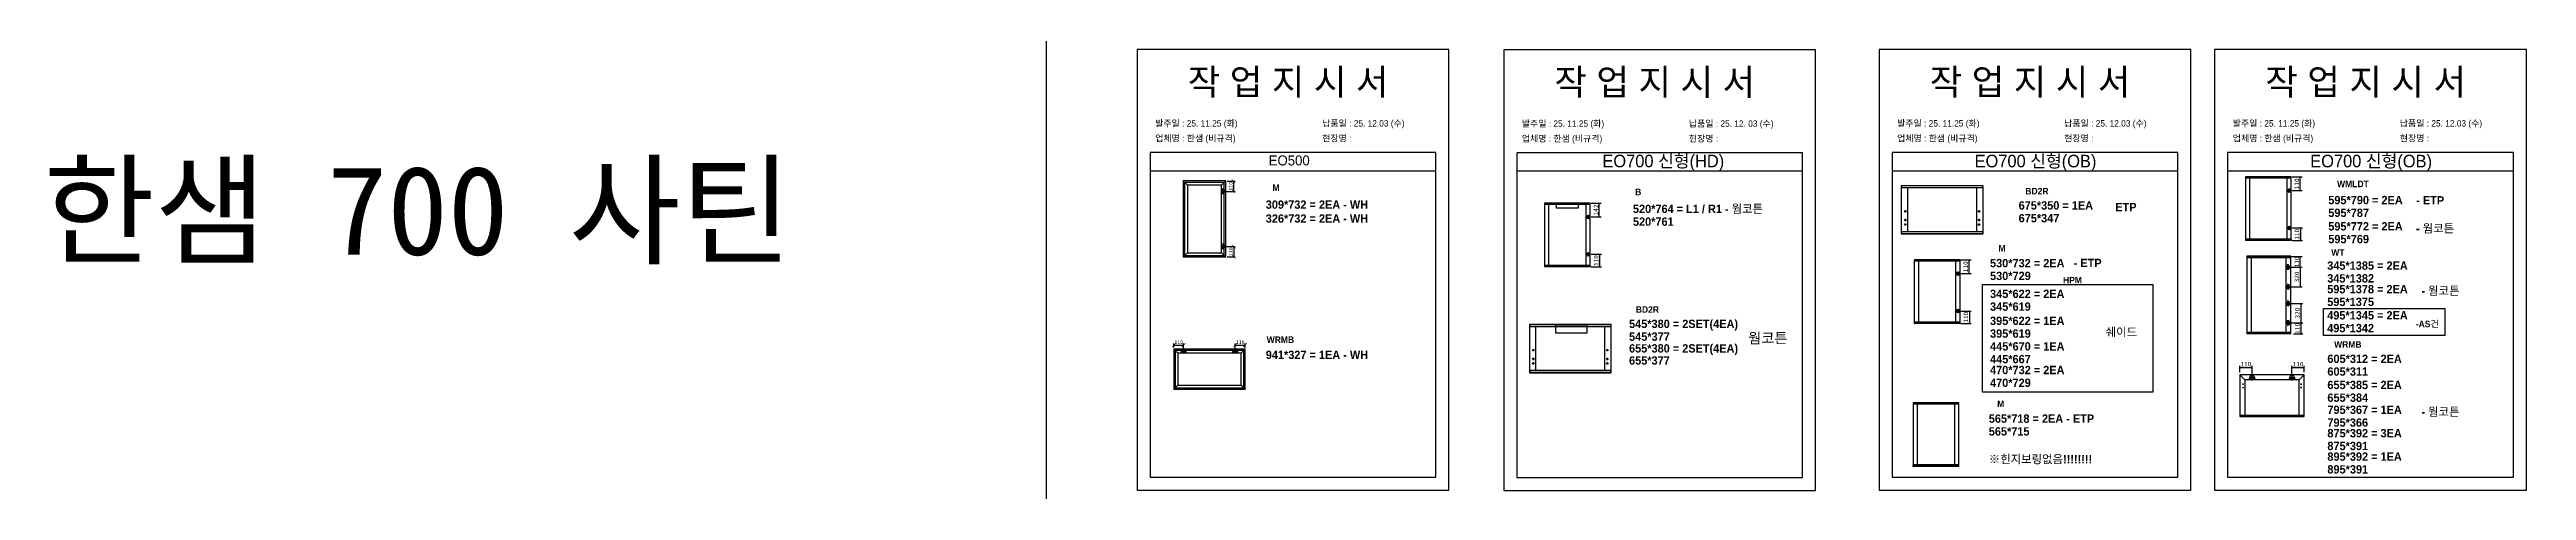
# Model space of a CAD drawing. Header units: millimetres. Extents: x -44117 to 256353, y -2095463 to 65325.
# Drawn here: x 104930 to 118276, y -501667 to -499290 of the extents above; entities that cross this region are included whole.
import ezdxf

# ---------------------------------------------------------------- set-up
doc = ezdxf.new("R2010")
doc.units = ezdxf.units.MM
doc.header["$LTSCALE"] = 10
doc.layers.add('Layer1', color=7, linetype='Continuous', lineweight=70)
doc.styles.add('MtX_Gulim', font='')
doc.styles.get('MtX_Gulim').set_extended_font_data('Gulim', bold=True)
doc.dimstyles.new('ISO-25', dxfattribs={"dimtxt": 2.5, "dimasz": 2.5, "dimexe": 1, "dimexo": 1, "dimtad": 1, "dimtxsty": 'Standard', "dimblk": 'ARCHTICK', "dimcen": 2.5, "dimadec": 0, "dimazin": 0, "dimtfac": 1, "dimtmove": 0, "dimatfit": 3, "dimfxl": 0, "dimarcsym": 0})

msp = doc.modelspace()

# ---------------------------------------------------------------- texts
at = {"linetype": 'Continuous', "style": 'MtX_Gulim'}
for s, height, p in [('M', 35.04934, (111519.13654, -500052.08976)), ('B', 35.04934, (113473.12787, -500075.41517)), ('BD2R', 35.049344, (115575.52494, -500070.81316)), ('WMLDT', 35.049344, (117255.18603, -500032.0808)), ('M', 35.04934, (115430.73637, -500378.91156)), ('WT', 35.049344, (117223.94776, -500402.10086)), ('HPM', 35.049344, (115778.38058, -500550.65616)), ('BD2R', 35.049344, (113476.49324, -500709.33535)), ('WRMB', 35.049344, (111487.69395, -500871.86418)), ('웜코튼', 56.299423, (114081.99428, -500873.87463)), ('WRMB', 35.049344, (117239.20044, -500897.59839)), ('-AS건', 35.049344, (117679.16881, -500787.03042)), ('M', 35.04934, (115423.90787, -501217.24844))]:
    msp.add_text(s, height=height, dxfattribs=at).set_placement(p)
at = {"attachment_point": 1}
for s, width, gutter_width, heights, insert, char_height in [('{\\fGulim|b0|i0|c129|p50;작 업 지 시 서}', 3307.3198183, 12.5, [-155.84554], (111062.19771, -499394.08389), 140), ('{\\fGulim|b0|i0|c129|p50;작 업 지 시 서}', 3307.3198183, 12.5, [-155.84554], (113037.74343, -499395.37979), 140), ('{\\fGulim|b0|i0|c129|p50;작 업 지 시 서}', 3307.3198183, 12.5, [-155.84554], (115059.92273, -499394.06277), 140), ('{\\fGulim|b0|i0|c129|p50;작 업 지 시 서}', 3307.3198183, 12.5, [-155.84554], (116868.30771, -499394.06277), 140), ('\\pt11;{\\fGulim|b0|i0|c129|p50;발주일 : 25. 11.25 (화)}', 3307.3198183, 12.5, [34.50412], (110886.98835, -499670.80432), 34.3), ('{\\fGulim|b0|i0|c129|p50;납품일 : 25. 12.03 (수)}', 3307.3198183, 12.5, [35.09023], (111786.96634, -499670.80432), 34.3), ('\\pt11;{\\fGulim|b0|i0|c129|p50;발주일 : 25. 11.25 (화)}', 3307.3198183, 12.5, [34.50412], (112862.53408, -499672.10021), 34.3), ('{\\fGulim|b0|i0|c129|p50;납품일 : 25. 12. 03 (수)}', 3307.3198183, 12.5, [35.09023], (113762.51206, -499672.10021), 34.3), ('\\pt11;{\\fGulim|b0|i0|c129|p50;발주일 : 25. 11.25 (화)}', 3307.3198183, 12.5, [34.50412], (114884.71337, -499670.78319), 34.3), ('{\\fGulim|b0|i0|c129|p50;납품일 : 25. 12.03 (수)}', 3307.3198183, 12.5, [35.09023], (115784.69136, -499670.78319), 34.3), ('\\pt11;{\\fGulim|b0|i0|c129|p50;발주일 : 25. 11.25 (화)}', 3307.3198183, 12.5, [34.50412], (116693.09835, -499670.78319), 34.3), ('{\\fGulim|b0|i0|c129|p50;납품일 : 25. 12.03 (수)}', 3307.3198183, 12.5, [35.09023], (117593.07633, -499670.78319), 34.3), ('{\\fGulim|b0|i0|c129|p50;업체명 : 한샘 (비규격)}', 3307.3198183, 12.5, [36.11279], (110886.98835, -499751.46049), 34.3), ('{\\fGulim|b0|i0|c129|p50;현장명 : }', 3307.3198183, 12.5, [-38.2735], (111786.96634, -499751.46049), 34.3), ('{\\fGulim|b0|i0|c129|p50;업체명 : 한샘 (비규격)}', 3307.3198183, 12.5, [36.11279], (112862.53408, -499752.75639), 34.3), ('{\\fGulim|b0|i0|c129|p50;현장명 : }', 3307.3198183, 12.5, [-38.2735], (113762.51206, -499752.75639), 34.3), ('{\\fGulim|b0|i0|c129|p50;업체명 : 한샘 (비규격)}', 3307.3198183, 12.5, [36.11279], (114884.71337, -499751.43937), 34.3), ('{\\fGulim|b0|i0|c129|p50;현장명 : }', 3307.3198183, 12.5, [-38.2735], (115784.69136, -499751.43937), 34.3), ('{\\fGulim|b0|i0|c129|p50;업체명 : 한샘 (비규격)}', 3307.3198183, 12.5, [36.11279], (116693.09835, -499751.43937), 34.3), ('{\\fGulim|b0|i0|c129|p50;현장명 : }', 3307.3198183, 12.5, [-38.2735], (117593.07633, -499751.43937), 34.3), ('{\\f굴림|b0|i0|c129|p50;한샘} 700 {\\f굴림|b0|i0|c129|p50;사틴}', 5072.1082947, 2395.6482, [-533.35869], (104895.62473, -499917.36484), 479.1296392), ('{\\fGulim|b0|i0|c129|p50;EO500}', 5224.9748335, 19.74777, [57.05176], (111498.83314, -499860.7974), 54.1878762), ('{\\fGulim|b0|i0|c129|p50;EO700 신형(HD)}', 1597.0710432, 6.03612, [-85.06834], (113296.64775, -499857.1769), 67.6045736), ('{\\fGulim|b0|i0|c129|p50;EO700 신형(OB)}', 1597.0710432, 6.03612, [-85.06834], (115301.99363, -499857.49821), 67.6045736), ('{\\fGulim|b0|i0|c129|p50;EO700 신형(OB)}', 1597.0710432, 6.03612, [-85.06834], (117110.37861, -499857.49821), 67.6045736), ('{\\f굴림|b1|i0|c129|p50;309*732 = 2EA - WH\\P326*732 = 2EA - WH}', 13607.1496112, 175, [602.07594], (111482.85087, -500103.43696), 45), ('{\\f굴림|b1|i0|c129|p50;520*764 = L1 / R1 - 웜코튼}', 13607.1496112, 175, [-54.34524], (113461.12544, -500126.50918), 45), ('{\\f굴림|b1|i0|c129|p50;\\C1;520*761}', 13607.1496112, 175, [-46.25], (113461.12544, -500195.31904), 45), ('{\\f굴림|b1|i0|c129|p50;675*350 = 1EA }', 13607.1496112, 175, [-46.36905], (115539.23926, -500107.9465), 45), ('{\\f굴림|b1|i0|c129|p50;\\C1;675*347}', 13607.1496112, 175, [-46.25], (115539.23926, -500176.75636), 45), ('{\\f굴림|b1|i0|c129|p50;ETP}', 13607.1496112, 175, [-46.07143], (116060.14013, -500116.86449), 45), ('{\\f굴림|b1|i0|c129|p50;595*790 = 2EA}', 13607.1496112, 175, [-46.30952], (117207.71315, -500078.92041), 45), ('{\\f굴림|b1|i0|c129|p50;\\C1;595*787}', 13607.1496112, 175, [-46.19048], (117207.71315, -500147.73027), 45), ('{\\f굴림|b1|i0|c129|p50;- ETP}', 13607.1496112, 175, [-46.07143], (117681.48828, -500080.4017), 45), ('{\\f굴림|b1|i0|c129|p50;595*772 = 2EA}', 13607.1496112, 175, [-46.30952], (117207.71315, -500220.55457), 45), ('{\\f굴림|b1|i0|c129|p50;\\C1;595*769}', 13607.1496112, 175, [-46.19048], (117207.71315, -500289.36443), 45), ('{\\f굴림|b1|i0|c129|p50;- 웜코튼}', 13607.1496112, 175, [-48.57143], (117680.38176, -500231.99452), 45), ('{\\f굴림|b1|i0|c129|p50;530*732 = 2EA }', 13607.1496112, 175, [-46.30952], (115385.31255, -500418.95743), 45), ('{\\f굴림|b1|i0|c129|p50;- ETP}', 13607.1496112, 175, [-46.07143], (115835.85752, -500418.26868), 45), ('{\\f굴림|b1|i0|c129|p50;345*1385 = 2EA}', 13607.1496112, 175, [-46.36905], (117202.05345, -500432.23957), 45), ('{\\f굴림|b1|i0|c129|p50;345*622 = 2EA}', 13607.1496112, 175, [-46.36905], (115385.31255, -500584.46235), 45), ('{\\f굴림|b1|i0|c129|p50;\\C1;530*729}', 13607.1496112, 175, [-46.19048], (115385.31255, -500487.76729), 45), ('{\\f굴림|b1|i0|c129|p50;\\C1;345*1382}', 13607.1496112, 175, [-46.25], (117202.05345, -500501.04943), 45), ('{\\f굴림|b1|i0|c129|p50;595*1378 = 2EA}', 13607.1496112, 175, [-46.36905], (117202.05345, -500559.1294), 45), ('{\\f굴림|b1|i0|c129|p50;- 웜코튼}', 13607.1496112, 175, [-48.57143], (117709.5938, -500568.23734), 45), ('{\\f굴림|b1|i0|c129|p50;\\C1;345*619}', 13607.1496112, 175, [46.25], (115385.31255, -500653.27221), 45), ('{\\f굴림|b1|i0|c129|p50;395*622 = 1EA}', 13607.1496112, 175, [-46.36905], (115385.31255, -500729.9158), 45), ('{\\f굴림|b1|i0|c129|p50;495*1345 = 2EA}', 13607.1496112, 175, [-46.36905], (117202.05345, -500700.32095), 45), ('{\\f굴림|b1|i0|c129|p50;\\C1;595*1375}', 13607.1496112, 175, [-46.25], (117202.05345, -500627.93925), 45), ('{\\f굴림|b1|i0|c129|p50;545*380 = 2SET(4EA) }', 13607.1496112, 175, [-56.36905], (113440.20757, -500746.46868), 45), ('{\\f굴림|b1|i0|c129|p50;\\C1;545*377}', 13607.1496112, 175, [-46.25], (113440.20757, -500815.27854), 45), ('{\\f굴림|b1|i0|c129|p50;445*670 = 1EA}', 13607.1496112, 175, [-46.36905], (115385.31255, -500867.70476), 45), ('{\\f굴림|b1|i0|c129|p50;\\C1;395*619}', 13607.1496112, 175, [40.81967], (115385.31255, -500798.72566), 45), ('{\\f굴림|b1|i0|c129|p50;쉐이드}', 13607.1496112, 175, [-50], (116008.20472, -500790.56466), 45), ('{\\f굴림|b1|i0|c129|p50;\\C1;495*1342}', 13607.1496112, 175, [-46.25], (117202.05345, -500769.13081), 45), ('{\\f굴림|b1|i0|c129|p50;941*327 = 1EA - WH}', 13607.1496112, 175, [-46.42857], (111482.85087, -500913.2844), 45), ('{\\f굴림|b1|i0|c129|p50;655*380 = 2SET(4EA) }', 13607.1496112, 175, [-56.36905], (113440.20757, -500878.55266), 45), ('{\\f굴림|b1|i0|c129|p50;\\C1;655*377}', 13607.1496112, 175, [-46.19048], (113440.20757, -500943.76096), 45), ('{\\f굴림|b1|i0|c129|p50;\\C1;445*667}', 13607.1496112, 175, [-46.25], (115385.31255, -500936.51462), 45), ('{\\f굴림|b1|i0|c129|p50;470*732 = 2EA}', 13607.1496112, 175, [-46.36905], (115385.31255, -500995.1755), 45), ('{\\f굴림|b1|i0|c129|p50;605*312 = 2EA}', 13607.1496112, 175, [-46.36905], (117202.91476, -500934.73172), 45), ('{\\f굴림|b1|i0|c129|p50;\\C1;605*311}', 13607.1496112, 175, [-46.25], (117202.91476, -501003.54158), 45), ('{\\f굴림|b1|i0|c129|p50;\\C1;470*729}', 13607.1496112, 175, [19.69359], (115385.31255, -501063.98536), 45), ('{\\f굴림|b1|i0|c129|p50;655*385 = 2EA}', 13607.1496112, 175, [-46.30952], (117202.91476, -501075.59915), 45), ('{\\f굴림|b1|i0|c129|p50;565*718 = 2EA - ETP}', 13607.1496112, 175, [-46.36905], (115378.48405, -501257.29432), 45), ('{\\f굴림|b1|i0|c129|p50;\\C1;655*384}', 13607.1496112, 175, [-46.19048], (117202.91476, -501144.40901), 45), ('{\\f굴림|b1|i0|c129|p50;795*367 = 1EA}', 13607.1496112, 175, [-46.36905], (117202.91476, -501209.48769), 45), ('{\\f굴림|b1|i0|c129|p50;- 웜코튼}', 13607.1496112, 175, [-48.57143], (117709.5938, -501220.6397), 45), ('{\\f굴림|b1|i0|c129|p50;\\C1;565*715\\P\\P※힌지보링없음!!!!!!!!}', 13607.1496112, 175, [-200.2381], (115378.48405, -501326.10418), 45), ('{\\f굴림|b1|i0|c129|p50;875*392 = 3EA}', 13607.1496112, 175, [-46.30952], (117202.91476, -501335.76893), 45), ('{\\f굴림|b1|i0|c129|p50;\\C1;875*391}', 13607.1496112, 175, [-46.25], (117202.91476, -501404.57879), 45), ('{\\f굴림|b1|i0|c129|p50;\\C1;795*366}', 13607.1496112, 175, [-46.19048], (117202.91476, -501278.29755), 45), ('{\\f굴림|b1|i0|c129|p50;895*392 = 1EA}', 13607.1496112, 175, [-46.36905], (117202.91476, -501461.92509), 45), ('{\\f굴림|b1|i0|c129|p50;\\C1;895*391}', 13607.1496112, 175, [-46.25], (117202.91476, -501530.73495), 45)]:
    msp.add_mtext_dynamic_manual_height_columns(s, width=width, gutter_width=gutter_width, heights=heights, dxfattribs=dict(at, insert=insert, char_height=char_height))

# ---------------------------------------------------------------- blocks, each defined once
blk = doc.blocks.new('_ArchTick')
at = {"color": 0, "linetype": 'ByBlock', "const_width": 0.15}
blk.add_lwpolyline([(-0.5, -0.5), (0.5, 0.5)], dxfattribs=at)
blk = doc.blocks.new('*D4058')
at = {"color": 0, "lineweight": -2}
for p, q in [((110988, -500897), (110988, -500875)), ((110988, -500883), (111040, -500883)), ((111040, -500907), (111040, -500875))]:
    blk.add_line(p, q, dxfattribs=at)
at = {"layer": 'Defpoints', "color": 0}
for p in [(110988, -500905), (111040, -500883), (111040, -500915)]:
    blk.add_point(p, dxfattribs=at)
at = {"color": 0, "lineweight": -2, "xscale": 20, "yscale": 20, "zscale": 20, "rotation": 180}
blk.add_blockref('_ArchTick', (110988, -500883), dxfattribs=at)
at = {"color": 0, "lineweight": -2, "xscale": 20, "yscale": 20, "zscale": 20}
blk.add_blockref('_ArchTick', (111040, -500883), dxfattribs=at)
at = {"color": 0, "insert": (111014, -500868), "char_height": 20, "attachment_point": 5}
blk.add_mtext('110', dxfattribs=at)
blk = doc.blocks.new('*D4059')
at = {"color": 0, "lineweight": -2}
for p, q in [((111318, -500907), (111318, -500875)), ((111318, -500883), (111371, -500883)), ((111371, -500898), (111371, -500875))]:
    blk.add_line(p, q, dxfattribs=at)
at = {"layer": 'Defpoints', "color": 0}
for p in [(111318, -500915), (111371, -500883), (111371, -500906)]:
    blk.add_point(p, dxfattribs=at)
at = {"color": 0, "lineweight": -2, "xscale": 20, "yscale": 20, "zscale": 20, "rotation": 180}
blk.add_blockref('_ArchTick', (111318, -500883), dxfattribs=at)
at = {"color": 0, "lineweight": -2, "xscale": 20, "yscale": 20, "zscale": 20}
blk.add_blockref('_ArchTick', (111371, -500883), dxfattribs=at)
at = {"color": 0, "insert": (111345, -500868), "char_height": 20, "attachment_point": 5}
blk.add_mtext('110', dxfattribs=at)
blk = doc.blocks.new('*D4060')
at = {"color": 0, "lineweight": -2}
for p, q in [((111264, -500055), (111317, -500055)), ((111275, -499999), (111317, -499999)), ((111309, -499999), (111309, -500055))]:
    blk.add_line(p, q, dxfattribs=at)
at = {"layer": 'Defpoints', "color": 0}
for p in [(111256, -500055), (111267, -499999), (111309, -500055)]:
    blk.add_point(p, dxfattribs=at)
at = {"color": 0, "lineweight": -2, "xscale": 20, "yscale": 20, "zscale": 20}
for p, rotation in [((111309, -499999), 90), ((111309, -500055), 270)]:
    blk.add_blockref('_ArchTick', p, dxfattribs=dict(at, rotation=rotation))
at = {"color": 0, "insert": (111294, -500027), "char_height": 20, "attachment_point": 5, "rotation": 90}
blk.add_mtext('110', dxfattribs=at)
blk = doc.blocks.new('*D4061')
at = {"color": 0, "lineweight": -2}
for p, q in [((111264, -500352), (111318, -500352)), ((111274, -500408), (111318, -500408)), ((111310, -500352), (111310, -500408))]:
    blk.add_line(p, q, dxfattribs=at)
at = {"layer": 'Defpoints', "color": 0}
for p in [(111256, -500352), (111266, -500408), (111310, -500408)]:
    blk.add_point(p, dxfattribs=at)
at = {"color": 0, "lineweight": -2, "xscale": 20, "yscale": 20, "zscale": 20}
for p, rotation in [((111310, -500352), 90), ((111310, -500408), 270)]:
    blk.add_blockref('_ArchTick', p, dxfattribs=dict(at, rotation=rotation))
at = {"color": 0, "insert": (111295, -500380), "char_height": 20, "attachment_point": 5, "rotation": 90}
blk.add_mtext('110', dxfattribs=at)
blk = doc.blocks.new('*D4062')
at = {"color": 0, "lineweight": -2}
for p, q in [((113236, -500119), (113290, -500119)), ((113236, -500192), (113290, -500192)), ((113280, -500192), (113280, -500119))]:
    blk.add_line(p, q, dxfattribs=at)
at = {"layer": 'Defpoints', "color": 0}
for p in [(113221, -500119), (113221, -500192), (113280, -500119)]:
    blk.add_point(p, dxfattribs=at)
at = {"color": 0, "lineweight": -2, "xscale": 10, "yscale": 10, "zscale": 10}
for p, rotation in [((113280, -500119), 90), ((113280, -500192), 270)]:
    blk.add_blockref('_ArchTick', p, dxfattribs=dict(at, rotation=rotation))
at = {"color": 0, "insert": (113262, -500155), "char_height": 25, "attachment_point": 5, "rotation": 90}
blk.add_mtext('142', dxfattribs=at)
blk = doc.blocks.new('*D4063')
at = {"color": 0, "lineweight": -2}
for p, q in [((113236, -500394), (113291, -500394)), ((113236, -500461), (113291, -500461)), ((113281, -500394), (113281, -500461))]:
    blk.add_line(p, q, dxfattribs=at)
at = {"layer": 'Defpoints', "color": 0}
for p in [(113221, -500394), (113221, -500461), (113281, -500461)]:
    blk.add_point(p, dxfattribs=at)
at = {"color": 0, "lineweight": -2, "xscale": 10, "yscale": 10, "zscale": 10}
for p, rotation in [((113281, -500394), 90), ((113281, -500461), 270)]:
    blk.add_blockref('_ArchTick', p, dxfattribs=dict(at, rotation=rotation))
at = {"color": 0, "insert": (113263, -500428), "char_height": 25, "attachment_point": 5, "rotation": 90}
blk.add_mtext('110', dxfattribs=at)
blk = doc.blocks.new('*D4064')
at = {"color": 0, "lineweight": -2}
for p, q in [((115228, -500424), (115283, -500424)), ((115273, -500498), (115273, -500424)), ((115228, -500498), (115283, -500498))]:
    blk.add_line(p, q, dxfattribs=at)
at = {"layer": 'Defpoints', "color": 0}
for p in [(115213, -500424), (115273, -500424), (115213, -500498)]:
    blk.add_point(p, dxfattribs=at)
at = {"color": 0, "lineweight": -2, "xscale": 10, "yscale": 10, "zscale": 10}
for p, rotation in [((115273, -500424), 90), ((115273, -500498), 270)]:
    blk.add_blockref('_ArchTick', p, dxfattribs=dict(at, rotation=rotation))
at = {"color": 0, "insert": (115254, -500461), "char_height": 25, "attachment_point": 5, "rotation": 90}
blk.add_mtext('110', dxfattribs=at)
blk = doc.blocks.new('*D4065')
at = {"color": 0, "lineweight": -2}
for p, q in [((115228, -500700), (115284, -500700)), ((115274, -500700), (115274, -500767)), ((115228, -500767), (115284, -500767))]:
    blk.add_line(p, q, dxfattribs=at)
at = {"layer": 'Defpoints', "color": 0}
for p in [(115213, -500700), (115213, -500767), (115274, -500767)]:
    blk.add_point(p, dxfattribs=at)
at = {"color": 0, "lineweight": -2, "xscale": 10, "yscale": 10, "zscale": 10}
for p, rotation in [((115274, -500700), 90), ((115274, -500767), 270)]:
    blk.add_blockref('_ArchTick', p, dxfattribs=dict(at, rotation=rotation))
at = {"color": 0, "insert": (115255, -500733), "char_height": 25, "attachment_point": 5, "rotation": 90}
blk.add_mtext('110', dxfattribs=at)
blk = doc.blocks.new('*D4066')
at = {"color": 0, "lineweight": -2}
for p, q in [((117013, -499977), (117067, -499977)), ((117013, -500050), (117067, -500050)), ((117057, -500050), (117057, -499977))]:
    blk.add_line(p, q, dxfattribs=at)
at = {"layer": 'Defpoints', "color": 0}
for p in [(116998, -499977), (116998, -500050), (117057, -499977)]:
    blk.add_point(p, dxfattribs=at)
at = {"color": 0, "lineweight": -2, "xscale": 10, "yscale": 10, "zscale": 10}
for p, rotation in [((117057, -499977), 90), ((117057, -500050), 270)]:
    blk.add_blockref('_ArchTick', p, dxfattribs=dict(at, rotation=rotation))
at = {"color": 0, "insert": (117038, -500014), "char_height": 25, "attachment_point": 5, "rotation": 90}
blk.add_mtext('110', dxfattribs=at)
blk = doc.blocks.new('*D4067')
at = {"color": 0, "lineweight": -2}
for p, q in [((117013, -500252), (117068, -500252)), ((117013, -500319), (117068, -500319)), ((117058, -500252), (117058, -500319))]:
    blk.add_line(p, q, dxfattribs=at)
at = {"layer": 'Defpoints', "color": 0}
for p in [(116998, -500252), (116998, -500319), (117058, -500319)]:
    blk.add_point(p, dxfattribs=at)
at = {"color": 0, "lineweight": -2, "xscale": 10, "yscale": 10, "zscale": 10}
for p, rotation in [((117058, -500252), 90), ((117058, -500319), 270)]:
    blk.add_blockref('_ArchTick', p, dxfattribs=dict(at, rotation=rotation))
at = {"color": 0, "insert": (117039, -500286), "char_height": 25, "attachment_point": 5, "rotation": 90}
blk.add_mtext('110', dxfattribs=at)
blk = doc.blocks.new('*D4068')
at = {"color": 0, "lineweight": -2}
for p, q in [((117009, -500406), (117067, -500406)), ((117009, -500463), (117067, -500463)), ((117057, -500463), (117057, -500406))]:
    blk.add_line(p, q, dxfattribs=at)
at = {"layer": 'Defpoints', "color": 0}
for p in [(116994, -500406), (116994, -500463), (117057, -500406)]:
    blk.add_point(p, dxfattribs=at)
at = {"color": 0, "lineweight": -2, "xscale": 10, "yscale": 10, "zscale": 10}
for p, rotation in [((117057, -500406), 90), ((117057, -500463), 270)]:
    blk.add_blockref('_ArchTick', p, dxfattribs=dict(at, rotation=rotation))
at = {"color": 0, "insert": (117038, -500435), "char_height": 25, "attachment_point": 5, "rotation": 90}
blk.add_mtext('110', dxfattribs=at)
blk = doc.blocks.new('*D4069')
at = {"color": 0, "lineweight": -2}
for p, q in [((117009, -500764), (117071, -500764)), ((117020, -500823), (117071, -500823)), ((117061, -500823), (117061, -500764))]:
    blk.add_line(p, q, dxfattribs=at)
at = {"layer": 'Defpoints', "color": 0}
for p in [(116994, -500764), (117005, -500823), (117061, -500764)]:
    blk.add_point(p, dxfattribs=at)
at = {"color": 0, "lineweight": -2, "xscale": 10, "yscale": 10, "zscale": 10}
for p, rotation in [((117061, -500764), 90), ((117061, -500823), 270)]:
    blk.add_blockref('_ArchTick', p, dxfattribs=dict(at, rotation=rotation))
at = {"color": 0, "insert": (117042, -500793), "char_height": 25, "attachment_point": 5, "rotation": 90}
blk.add_mtext('110', dxfattribs=at)
blk = doc.blocks.new('*D4070')
at = {"color": 0, "lineweight": -2}
for p, q in [((117009, -500659), (117071, -500659)), ((117061, -500764), (117061, -500659)), ((117009, -500764), (117071, -500764))]:
    blk.add_line(p, q, dxfattribs=at)
at = {"layer": 'Defpoints', "color": 0}
for p in [(116994, -500659), (117061, -500659), (116994, -500764)]:
    blk.add_point(p, dxfattribs=at)
at = {"color": 0, "lineweight": -2, "xscale": 10, "yscale": 10, "zscale": 10}
for p, rotation in [((117061, -500659), 90), ((117061, -500764), 270)]:
    blk.add_blockref('_ArchTick', p, dxfattribs=dict(at, rotation=rotation))
at = {"color": 0, "insert": (117042, -500711), "char_height": 25, "attachment_point": 5, "rotation": 90}
blk.add_mtext('320', dxfattribs=at)
blk = doc.blocks.new('*D4071')
at = {"color": 0, "lineweight": -2}
for p, q in [((117009, -500463), (117067, -500463)), ((117057, -500463), (117057, -500569)), ((117009, -500569), (117067, -500569))]:
    blk.add_line(p, q, dxfattribs=at)
at = {"layer": 'Defpoints', "color": 0}
for p in [(116994, -500463), (116994, -500569), (117057, -500569)]:
    blk.add_point(p, dxfattribs=at)
at = {"color": 0, "lineweight": -2, "xscale": 10, "yscale": 10, "zscale": 10}
for p, rotation in [((117057, -500463), 90), ((117057, -500569), 270)]:
    blk.add_blockref('_ArchTick', p, dxfattribs=dict(at, rotation=rotation))
at = {"color": 0, "insert": (117038, -500516), "char_height": 25, "attachment_point": 5, "rotation": 90}
blk.add_mtext('320', dxfattribs=at)
blk = doc.blocks.new('*D4072')
at = {"color": 0, "lineweight": -2}
for p, q in [((116732, -501030), (116732, -500995)), ((116797, -501042), (116797, -500995)), ((116732, -501005), (116797, -501005))]:
    blk.add_line(p, q, dxfattribs=at)
at = {"layer": 'Defpoints', "color": 0}
for p in [(116732, -501045), (116797, -501005), (116797, -501057)]:
    blk.add_point(p, dxfattribs=at)
at = {"color": 0, "lineweight": -2, "xscale": 10, "yscale": 10, "zscale": 10, "rotation": 180}
blk.add_blockref('_ArchTick', (116732, -501005), dxfattribs=at)
at = {"color": 0, "lineweight": -2, "xscale": 10, "yscale": 10, "zscale": 10}
blk.add_blockref('_ArchTick', (116797, -501005), dxfattribs=at)
at = {"color": 0, "insert": (116764, -500986), "char_height": 25, "attachment_point": 5}
blk.add_mtext('110', dxfattribs=at)
blk = doc.blocks.new('*D4073')
at = {"color": 0, "lineweight": -2}
for p, q in [((117012, -501042), (117012, -500995)), ((117077, -501030), (117077, -500995)), ((117012, -501005), (117077, -501005))]:
    blk.add_line(p, q, dxfattribs=at)
at = {"layer": 'Defpoints', "color": 0}
for p in [(117012, -501057), (117077, -501005), (117077, -501045)]:
    blk.add_point(p, dxfattribs=at)
at = {"color": 0, "lineweight": -2, "xscale": 10, "yscale": 10, "zscale": 10, "rotation": 180}
blk.add_blockref('_ArchTick', (117012, -501005), dxfattribs=at)
at = {"color": 0, "lineweight": -2, "xscale": 10, "yscale": 10, "zscale": 10}
blk.add_blockref('_ArchTick', (117077, -501005), dxfattribs=at)
at = {"color": 0, "insert": (117045, -500986), "char_height": 25, "attachment_point": 5}
blk.add_mtext('110', dxfattribs=at)

# ---------------------------------------------------------------- dimensions: what is measured, and where the dimension line sits
for base, p1, p2, angle, text, override, picture, middle in [((111309.47011, -500055.06722, 20.09702), (111266.89896, -499998.96038, 94.61404), (111256.34652, -500055.06722, 20.09702), 90, '110', {"dimscale": 8}, '*D4060', (111294.47011, -500027.0138, 20.09702)), ((117057.22616, -499976.84005), (116997.61238, -500050.45653), (116997.61238, -499976.84005), 90, '110', {"dimscale": 10, "dimasz": 1, "dimexo": 1.5, "dimtxsty": 'Standard'}, '*D4066', (117038.47616, -500013.64829)), ((113280.36797, -500118.59249), (113220.7542, -500192.20897), (113220.7542, -500118.59249), 90, '142', {"dimscale": 10, "dimasz": 1, "dimexo": 1.5, "dimtxsty": 'Standard'}, '*D4062', (113261.61797, -500155.40073)), ((117058.17963, -500319.21886), (116997.61238, -500252.33449), (116997.61238, -500319.21886), 90, '110', {"dimscale": 10, "dimasz": 1, "dimexo": 1.5, "dimtxsty": 'Standard'}, '*D4067', (117039.42963, -500285.77668)), ((111309.98693, -500408.18785, 20.09702), (111256.34475, -500351.56502, 20.09702), (111266.38296, -500408.18785, 94.61404), 90, '110', {"dimscale": 8, "dimtxsty": 'Standard'}, '*D4061', (111294.98693, -500379.87644, 20.09702)), ((113281.32145, -500460.97131), (113220.7542, -500394.08693), (113220.7542, -500460.97131), 90, '110', {"dimscale": 10, "dimasz": 1, "dimexo": 1.5, "dimtxsty": 'Standard'}, '*D4063', (113262.57145, -500427.52912)), ((115272.72505, -500424.45542), (115213.11127, -500498.0719), (115213.11127, -500424.45542), 90, '110', {"dimscale": 10, "dimasz": 1, "dimexo": 1.5, "dimtxsty": 'Standard'}, '*D4064', (115253.97505, -500461.26366)), ((117056.66584, -500568.6174), (116993.74071, -500463.43485), (116993.74071, -500568.6174), 90, '320', {"dimscale": 10, "dimasz": 1, "dimexo": 1.5, "dimtxsty": 'Standard'}, '*D4071', (117037.91584, -500516.02612)), ((115273.67852, -500766.83424), (115213.11127, -500699.94986), (115213.11127, -500766.83424), 90, '110', {"dimscale": 10, "dimasz": 1, "dimexo": 1.5, "dimtxsty": 'Standard'}, '*D4065', (115254.92852, -500733.39205)), ((117061.23731, -500658.82739), (116993.74071, -500764.00992), (116993.74071, -500658.82739), 90, '320', {"dimscale": 10, "dimasz": 1, "dimexo": 1.5, "dimtxsty": 'Standard'}, '*D4070', (117042.48731, -500711.41866)), ((111040.22293, -500882.72694), (110987.60619, -500905.2016, 69.88173), (111040.22293, -500915.09763), 180, '110', {"dimscale": 8}, '*D4058', (111013.91456, -500867.72694)), ((111371.3779, -500882.72694), (111318.27725, -500915.09929), (111371.3779, -500905.6855, 69.88173), 180, '110', {"dimscale": 8, "dimtxsty": 'Standard'}, '*D4059', (111344.82758, -500867.72694)), ((117061.23731, -500764.00992), (117005.37925, -500822.51462), (116993.74071, -500764.00992), 90, '110', {"dimscale": 10, "dimasz": 1, "dimexo": 1.5, "dimtxsty": 'Standard'}, '*D4069', (117042.48731, -500793.26227))]:
    dim = msp.add_linear_dim(base=base, p1=p1, p2=p2, angle=angle, text=text, dimstyle='ISO-25', override=override)
    dim.commit()
    dim.dimension.update_dxf_attribs({"geometry": picture, "text_midpoint": middle})
dim = msp.add_linear_dim(base=(117056.66584, -500405.59777), p1=(116993.74071, -500463.43485), p2=(116993.74071, -500405.59777), angle=90, text='110', dimstyle='ISO-25', override={"dimscale": 10, "dimasz": 1, "dimexo": 1.5, "dimtxsty": 'Standard'})
dim.commit()
dim.dimension.update_dxf_attribs({"geometry": '*D4068', "text_midpoint": (117056.66584, -500434.51631), "dimtype": 160})
for base, p1, p2, picture, middle in [((116796.70682, -501004.94739), (116732.18677, -501044.52779), (116796.70682, -501057.25422), '*D4072', (116764.4468, -500986.19739)), ((117076.77664, -501004.94739), (117012.2566, -501057.25422), (117076.77664, -501044.52779), '*D4073', (117044.51662, -500986.19739))]:
    dim = msp.add_linear_dim(base=base, p1=p1, p2=p2, text='110', dimstyle='ISO-25', override={"dimscale": 10, "dimasz": 1, "dimexo": 1.5, "dimtxsty": 'Standard'})
    dim.commit()
    dim.dimension.update_dxf_attribs({"geometry": picture, "text_midpoint": middle})

# ---------------------------------------------------------------- linework, layer by layer
for p, q in [((112399.3911, -499845.0911), (110859.3911, -499845.0911)), ((114374.93683, -499846.387), (112834.93683, -499846.387)), ((116397.11612, -499845.06998), (114857.11612, -499845.06998)), ((118205.5011, -499845.06998), (116665.5011, -499845.06998)), ((112399.3911, -499945.0911), (110859.3911, -499945.0911)), ((111266.89896, -499998.44438, 20.09702), (111037.31908, -499998.44438, 20.09702)), ((111037.31908, -499998.44438, 20.09702), (111037.31908, -500408.18785, 20.09702)), ((111037.83507, -499998.96038, 94.61404), (111037.31908, -499998.96038, 94.61404)), ((111037.83507, -499998.96038, 94.61404), (111037.83507, -499998.44438, 94.61404)), ((111060.27706, -500021.40237, 20.09702), (111037.83507, -499998.96038, 20.09702)), ((111259.28062, -500006.06273, 20.09702), (111044.93742, -500006.06273, 20.09702)), ((111044.93742, -500006.06273, 20.09702), (111044.93742, -500400.56951, 20.09702)), ((111243.94097, -500021.40237, 20.09702), (111060.27706, -500021.40237, 20.09702)), ((111060.27706, -500021.40237, 20.09702), (111060.27706, -500385.22987, 20.09702)), ((111242.30784, -500055.06722, 20.09702), (111270.3852, -500055.06722, 20.09702)), ((111243.94097, -500021.40237, 20.09702), (111266.38296, -499998.96038, 20.09702)), ((111243.94097, -500385.22987, 20.09702), (111243.94097, -500021.40237, 20.09702)), ((111247.8531, -500043.48527, 20.09702), (111255.57439, -500043.48527, 20.09702)), ((111247.8531, -500066.64916, 20.09702), (111255.57439, -500066.64916, 20.09702)), ((111251.71375, -500047.34592, 20.09702), (111251.71375, -500039.62462, 20.09702)), ((111251.71375, -500070.50981, 20.09702), (111251.71375, -500062.78852, 20.09702)), ((111256.34652, -500041.02853, 20.09702), (111256.34652, -500069.10589, 20.09702)), ((111259.28062, -500400.56951, 20.09702), (111259.28062, -500006.06273, 20.09702)), ((111266.38296, -499998.96038, 94.61404), (111266.38296, -499998.44438, 94.61404)), ((111266.38296, -499998.96038, 94.61404), (111266.38296, -499998.44438, 94.61404)), ((111266.38296, -499998.96038, 94.61404), (111266.89896, -499998.96038, 94.61404)), ((111266.38296, -499998.96038, 94.61404), (111266.89896, -499998.96038, 94.61404)), ((111266.89896, -500408.18785, 20.09702), (111266.89896, -499998.44438, 20.09702)), ((114374.93683, -499946.387), (112834.93683, -499946.387)), ((116397.11612, -499945.06998), (114857.11612, -499945.06998)), ((114906.94676, -500024.95664), (114906.94676, -500283.39871)), ((115347.55716, -500025.62311), (114906.94676, -500025.62311)), ((115347.55716, -500035.69421), (114906.94676, -500035.69421)), ((115347.1869, -500024.58638), (114907.31702, -500024.58638)), ((114908.79806, -500024.58638), (114908.79806, -500035.69421)), ((114940.27023, -500035.69421), (114940.27023, -500272.66114)), ((115314.23368, -500272.66114), (115314.23368, -500035.69421)), ((115345.70586, -500024.58638), (115345.70586, -500035.69421)), ((115347.55716, -500283.39871), (115347.55716, -500024.95664)), ((118205.5011, -499945.06998), (116665.5011, -499945.06998)), ((116761.74973, -499977.08601), (116761.74973, -500318.97289)), ((117008.25037, -499977.52874), (116761.74973, -499977.52874)), ((117008.25037, -499984.2189), (116761.74973, -499984.2189)), ((117008.00441, -499976.84005), (116761.99569, -499976.84005)), ((116783.64033, -499983.72698), (116783.64033, -500311.84001)), ((116986.11381, -500311.84001), (116986.11381, -499984.2189)), ((117007.02056, -499984.2189), (117007.02056, -499976.84005)), ((117008.25037, -500318.97289), (117008.25037, -499977.08601)), ((112984.89154, -500118.83845), (112984.89154, -500460.72534)), ((113231.39219, -500119.28118), (112984.89154, -500119.28118)), ((113231.39219, -500125.97134), (112984.89154, -500125.97134)), ((113231.14622, -500118.59249), (112985.13751, -500118.59249)), ((113006.78214, -500125.47942), (113006.78214, -500453.59245)), ((113209.25562, -500453.59245), (113209.25562, -500125.97134)), ((113230.16238, -500125.97134), (113230.16238, -500118.59249)), ((113231.39219, -500460.72534), (113231.39219, -500118.83845)), ((114934.16093, -500162.32341), (114921.94232, -500162.32341)), ((114928.05163, -500156.21411), (114928.05163, -500168.43271)), ((114928.05163, -500203.60749), (114928.05163, -500215.8261)), ((115320.34299, -500162.32341), (115332.5616, -500162.32341)), ((115326.45229, -500156.21411), (115326.45229, -500168.43271)), ((115326.45229, -500203.60749), (115326.45229, -500215.8261)), ((111251.4546, -500336.12242, 20.09702), (111251.4546, -500343.84372, 20.09702)), ((115347.55716, -500272.66114), (114906.94676, -500272.66114)), ((115347.55716, -500282.73224), (114906.94676, -500282.73224)), ((114907.31702, -500283.76897), (115347.1869, -500283.76897)), ((114908.79806, -500272.66114), (114908.79806, -500283.76897)), ((114934.16093, -500209.7168), (114921.94232, -500209.7168)), ((114934.16093, -500233.41349), (114921.94232, -500233.41349)), ((114928.05163, -500227.30419), (114928.05163, -500239.5228)), ((115320.34299, -500209.7168), (115332.5616, -500209.7168)), ((115320.34299, -500233.41349), (115332.5616, -500233.41349)), ((115326.45229, -500227.30419), (115326.45229, -500239.5228)), ((115345.70586, -500283.76897), (115345.70586, -500272.66114)), ((117008.25037, -500311.84001), (116761.74973, -500311.84001)), ((117008.25037, -500318.53017), (116761.74973, -500318.53017)), ((117008.00441, -500319.21886), (116761.99569, -500319.21886)), ((116762.97953, -500319.21886), (116762.97953, -500311.84001)), ((117007.02056, -500311.84001), (117007.02056, -500319.21886)), ((111037.83507, -500407.67186, 94.61404), (111037.31908, -500407.67186, 94.61404)), ((111037.31908, -500408.18785, 20.09702), (111266.89896, -500408.18785, 20.09702)), ((111060.27706, -500385.22987, 20.09702), (111037.83507, -500407.67186, 20.09702)), ((111037.83507, -500407.67186, 94.61404), (111037.83507, -500408.18785, 94.61404)), ((111044.93742, -500400.56951, 20.09702), (111259.28062, -500400.56951, 20.09702)), ((111060.27706, -500385.22987, 20.09702), (111243.94097, -500385.22987, 20.09702)), ((111242.30607, -500351.56502, 20.09702), (111270.38343, -500351.56502, 20.09702)), ((111243.93748, -500385.22987, 20.09702), (111266.38462, -500407.67186, 20.09702)), ((111247.59395, -500339.98307, 20.09702), (111255.31524, -500339.98307, 20.09702)), ((111247.59395, -500363.14696, 20.09702), (111255.31524, -500363.14696, 20.09702)), ((111251.4546, -500359.28631, 20.09702), (111251.4546, -500367.00761, 20.09702)), ((111256.34475, -500337.52633, 20.09702), (111256.34475, -500365.60369, 20.09702)), ((111264.84172, -500408.18963, 20.09702), (111264.83995, -500408.18785, 20.09702)), ((111266.38296, -500407.67186, 94.61404), (111266.89896, -500407.67186, 94.61404)), ((111266.38296, -500407.67186, 94.61404), (111266.38296, -500408.18785, 94.61404)), ((111266.38296, -500407.67186, 94.61404), (111266.89896, -500407.67186, 94.61404)), ((111266.38296, -500407.67186, 94.61404), (111266.38296, -500408.18785, 94.61404)), ((113231.39219, -500453.59245), (112984.89154, -500453.59245)), ((113231.39219, -500460.28261), (112984.89154, -500460.28261)), ((113231.14622, -500460.97131), (112985.13751, -500460.97131)), ((112986.12135, -500460.97131), (112986.12135, -500453.59245)), ((113230.16238, -500453.59245), (113230.16238, -500460.97131)), ((114977.24862, -500424.70138), (114977.24862, -500766.58827)), ((115223.74926, -500425.14411), (114977.24862, -500425.14411)), ((115223.74926, -500431.83427), (114977.24862, -500431.83427)), ((115223.5033, -500424.45542), (114977.49458, -500424.45542)), ((114999.13922, -500431.34235), (114999.13922, -500759.45538)), ((115201.6127, -500759.45538), (115201.6127, -500431.83427)), ((115222.51945, -500431.83427), (115222.51945, -500424.45542)), ((115223.74926, -500766.58827), (115223.74926, -500424.70138)), ((116768.46368, -500405.11845), (116768.46368, -500822.32632)), ((117005.45724, -500405.59777), (116768.46368, -500405.59777)), ((117005.45724, -500412.84072), (116768.46368, -500412.84072)), ((117005.19096, -500404.85217), (116768.72996, -500404.85217)), ((116769.7951, -500404.85217), (116769.7951, -500412.84072)), ((116792.16303, -500412.30815), (116792.16303, -500814.60406)), ((116979.21612, -500463.43485), (117008.2653, -500463.43485)), ((116981.4916, -500814.60406), (116981.4916, -500412.84072)), ((116991.07786, -500451.45203), (116986.8173, -500451.45203)), ((116988.94758, -500449.32175), (116988.94758, -500453.58231)), ((116993.74071, -500477.95944), (116993.74071, -500448.91026)), ((117004.12582, -500412.84072), (117004.12582, -500404.85217)), ((117005.45724, -500822.32632), (117005.45724, -500405.11845)), ((116979.21612, -500568.6174), (117008.2653, -500568.6174)), ((116991.07786, -500475.41767), (116986.8173, -500475.41767)), ((116991.07786, -500556.63457), (116986.8173, -500556.63457)), ((116991.07786, -500580.60021), (116986.8173, -500580.60021)), ((116988.94758, -500473.28739), (116988.94758, -500477.54795)), ((116988.94758, -500554.50429), (116988.94758, -500558.76484)), ((116988.94758, -500578.46993), (116988.94758, -500582.73049)), ((116993.74071, -500554.0928), (116993.74071, -500583.14198)), ((116979.21612, -500658.82739), (117008.2653, -500658.82739)), ((116991.07786, -500646.84456), (116986.8173, -500646.84456)), ((116991.07786, -500670.8102), (116986.8173, -500670.8102)), ((116988.94758, -500644.71428), (116988.94758, -500648.97484)), ((116988.94758, -500668.67992), (116988.94758, -500672.94048)), ((116993.74071, -500644.3028), (116993.74071, -500673.35198)), ((112903.19397, -500773.42962), (112903.19397, -501031.87169)), ((113343.80437, -500774.09609), (112903.19397, -500774.09609)), ((113343.80437, -500784.16718), (112903.19397, -500784.16718)), ((113343.43411, -500773.05936), (112903.56423, -500773.05936)), ((112905.04527, -500773.05936), (112905.04527, -500784.16718)), ((112936.51745, -500784.16718), (112936.51745, -501021.13412)), ((113310.48089, -501021.13412), (113310.48089, -500784.16718)), ((113341.95307, -500773.05936), (113341.95307, -500784.16718)), ((113343.80437, -501031.87169), (113343.80437, -500773.42962)), ((115223.74926, -500759.45538), (114977.24862, -500759.45538)), ((115223.74926, -500766.14555), (114977.24862, -500766.14555)), ((115223.5033, -500766.83424), (114977.49458, -500766.83424)), ((114978.47843, -500766.83424), (114978.47843, -500759.45538)), ((115222.51945, -500759.45538), (115222.51945, -500766.83424)), ((117005.45724, -500814.60406), (116768.46368, -500814.60406)), ((117005.45724, -500821.84701), (116768.46368, -500821.84701)), ((117005.19096, -500822.59261), (116768.72996, -500822.59261)), ((116769.7951, -500822.59261), (116769.7951, -500814.60406)), ((116979.21612, -500764.00992), (117008.2653, -500764.00992)), ((116991.07786, -500752.02709), (116986.8173, -500752.02709)), ((116991.07786, -500775.99273), (116986.8173, -500775.99273)), ((116988.94758, -500749.89681), (116988.94758, -500754.15737)), ((116988.94758, -500773.86245), (116988.94758, -500778.12301)), ((116993.74071, -500749.48533), (116993.74071, -500778.53451)), ((117004.12582, -500814.60406), (117004.12582, -500822.59261)), ((110987.12229, -500905.2016), (110987.12229, -501120.5006)), ((111371.3779, -500905.2016), (110987.12229, -500905.2016)), ((110987.60619, -500905.6855, 69.88173), (110987.12229, -500905.6855, 69.88173)), ((110987.60619, -500905.6855, 69.88173), (110987.12229, -500905.6855, 69.88173)), ((110987.60619, -500905.6855, 69.88173), (110987.60619, -500905.2016, 69.88173)), ((110987.60619, -500905.6855, 69.88173), (110987.60619, -500905.2016, 69.88173)), ((111008.65219, -500926.7315), (110987.60619, -500905.6855)), ((110994.26674, -500912.34605), (110994.26674, -501113.35615)), ((111364.23345, -500912.34605), (110994.26674, -500912.34605)), ((111008.65219, -500926.7315), (111008.65219, -501098.9707)), ((111349.848, -500926.7315), (111008.65219, -500926.7315)), ((111032.98193, -500919.44223), (111025.74094, -500919.44223)), ((111027.05752, -500915.09763), (111053.38834, -500915.09763)), ((111029.36143, -500923.06273), (111029.36143, -500915.82173)), ((111040.22293, -500928.26304), (111040.22293, -500901.93222)), ((111054.70493, -500919.44223), (111047.46393, -500919.44223)), ((111051.08443, -500923.06273), (111051.08443, -500915.82173)), ((111303.79526, -500919.68526), (111311.03626, -500919.68526)), ((111305.11184, -500915.09929), (111331.44266, -500915.09929)), ((111307.41576, -500923.30576), (111307.41576, -500916.06476)), ((111318.27725, -500928.2647), (111318.27725, -500901.93388)), ((111325.51825, -500919.68526), (111332.75925, -500919.68526)), ((111329.13875, -500923.30576), (111329.13875, -500916.06476)), ((111349.848, -500926.73478), (111370.894, -500905.68395)), ((111349.848, -501098.9707), (111349.848, -500926.7315)), ((111364.23345, -501113.35615), (111364.23345, -500912.34605)), ((111370.894, -500905.6855, 69.88173), (111370.894, -500905.2016, 69.88173)), ((111370.894, -500905.6855, 69.88173), (111370.894, -500905.2016, 69.88173)), ((111370.894, -500905.6855, 69.88173), (111371.3779, -500905.6855, 69.88173)), ((111370.894, -500905.6855, 69.88173), (111371.3779, -500905.6855, 69.88173)), ((111371.3779, -501120.5006), (111371.3779, -500905.2016)), ((111371.37956, -500907.13087), (111371.3779, -500907.13253)), ((112930.40814, -500910.79639), (112918.18953, -500910.79639)), ((112930.40814, -500958.18978), (112918.18953, -500958.18978)), ((112930.40814, -500981.88647), (112918.18953, -500981.88647)), ((112924.29884, -500904.68708), (112924.29884, -500916.90569)), ((112924.29884, -500952.08047), (112924.29884, -500964.29908)), ((112924.29884, -500975.77717), (112924.29884, -500987.99577)), ((113316.5902, -500910.79639), (113328.80881, -500910.79639)), ((113316.5902, -500958.18978), (113328.80881, -500958.18978)), ((113316.5902, -500981.88647), (113328.80881, -500981.88647)), ((113322.6995, -500904.68708), (113322.6995, -500916.90569)), ((113322.6995, -500952.08047), (113322.6995, -500964.29908)), ((113322.6995, -500975.77717), (113322.6995, -500987.99577)), ((110987.60619, -501120.0167, 69.88173), (110987.12229, -501120.0167, 69.88173)), ((110987.12229, -501120.5006), (111371.3779, -501120.5006)), ((111008.65219, -501098.9707), (110987.60619, -501120.0167)), ((110987.60619, -501120.0167, 69.88173), (110987.60619, -501120.5006, 69.88173)), ((110994.26674, -501113.35615), (111364.23345, -501113.35615)), ((111008.65219, -501098.9707), (111349.848, -501098.9707)), ((111349.848, -501098.9707), (111370.894, -501120.0167)), ((111370.894, -501120.0167, 69.88173), (111370.894, -501120.5006, 69.88173)), ((111370.894, -501120.0167, 69.88173), (111371.3779, -501120.0167, 69.88173)), ((113343.80437, -501021.13412), (112903.19397, -501021.13412)), ((113343.80437, -501031.20522), (112903.19397, -501031.20522)), ((112903.56423, -501032.24195), (113343.43411, -501032.24195)), ((112905.04527, -501021.13412), (112905.04527, -501032.24195)), ((113341.95307, -501032.24195), (113341.95307, -501021.13412)), ((116731.89081, -501044.52779), (116731.89081, -501268.86812)), ((116758.23156, -501070.86855), (116731.97749, -501044.31852)), ((117076.77664, -501044.23183), (116732.18677, -501044.23183)), ((116745.20917, -501093.9537), (116751.12844, -501093.9537)), ((116745.20917, -501112.89536), (116751.12844, -501112.89536)), ((116748.16881, -501090.99406), (116748.16881, -501096.91333)), ((116748.16881, -501109.93573), (116748.16881, -501115.855)), ((116758.23156, -501070.86855), (116758.23156, -501260.87711)), ((117050.73186, -501070.86855), (116758.23156, -501070.86855)), ((116812.85024, -501057.25422), (116780.56341, -501057.25422)), ((116785.75617, -501063.17349), (116781.02075, -501063.17349)), ((116783.38846, -501060.80579), (116783.38846, -501065.5412)), ((116796.70682, -501073.39764), (116796.70682, -501041.11081)), ((116812.39288, -501063.17349), (116807.65747, -501063.17349)), ((116810.02518, -501060.80579), (116810.02518, -501065.5412)), ((116996.11319, -501057.25422), (117028.40002, -501057.25422)), ((117001.30596, -501063.17349), (116996.57054, -501063.17349)), ((116998.93825, -501060.80579), (116998.93825, -501065.5412)), ((117012.25661, -501073.39764), (117012.25661, -501041.11081)), ((117027.94267, -501063.17349), (117023.20726, -501063.17349)), ((117025.57497, -501060.80579), (117025.57497, -501065.5412)), ((117050.73186, -501070.86855), (117076.98592, -501044.31852)), ((117050.73186, -501260.28518), (117050.73186, -501070.86855)), ((117063.75425, -501093.9537), (117057.83498, -501093.9537)), ((117063.75425, -501112.89536), (117057.83498, -501112.89536)), ((117060.79462, -501090.99406), (117060.79462, -501096.91333)), ((117060.79462, -501109.93573), (117060.79462, -501115.855)), ((117077.07261, -501268.86812), (117077.07261, -501044.52779)), ((114970.42012, -501195.05387), (114970.42012, -501536.94076)), ((115216.92076, -501195.4966), (114970.42012, -501195.4966)), ((115216.92076, -501202.18676), (114970.42012, -501202.18676)), ((115216.6748, -501194.80791), (114970.66608, -501194.80791)), ((114992.31072, -501201.69484), (114992.31072, -501529.80787)), ((115194.7842, -501529.80787), (115194.7842, -501202.18676)), ((115215.69095, -501202.18676), (115215.69095, -501194.80791)), ((115216.92076, -501536.94076), (115216.92076, -501195.05387)), ((116731.89081, -501260.28518), (117077.07261, -501260.28518)), ((116731.89081, -501268.33539), (117076.77664, -501268.33539)), ((116732.18677, -501269.16408), (117076.77664, -501269.16408)), ((116733.37063, -501260.28518), (116733.37063, -501269.16408)), ((117075.59279, -501269.16408), (117075.59279, -501260.28518)), ((115216.92076, -501529.80787), (114970.42012, -501529.80787)), ((115216.92076, -501536.49803), (114970.42012, -501536.49803)), ((115216.6748, -501537.18673), (114970.66608, -501537.18673)), ((114971.64992, -501537.18673), (114971.64992, -501529.80787)), ((115215.69095, -501529.80787), (115215.69095, -501537.18673))]:
    msp.add_line(p, q)
at = {"color": 1}
for p in [(110300.49669, 21924.9366), (110300.49669, 14161.07811), (110300.49669, 18584.38997), (110300.49669, 10820.53148), (110300.49669, 18627.87121), (110300.49669, 10864.01272), (110300.49669, 15287.32457), (110300.49669, 7523.46608), (110300.49669, 3746.75115), (110300.49669, 21924.9366), (110300.49669, 14161.07811), (110300.49669, 18584.38997), (110300.49669, 10820.53148), (110300.49669, 18627.87121), (110300.49669, 10864.01272), (110300.49669, 15287.32457), (110300.49669, 7523.46608), (110300.49669, 3746.75115), (110300.49669, 21924.9366), (110300.49669, 14161.07811), (110300.49669, 18584.38997), (110300.49669, 10820.53148), (110300.49669, 18627.87121), (110300.49669, 10864.01272), (110300.49669, 15287.32457), (110300.49669, 7523.46608), (110300.49669, 3746.75115), (110300.49669, 21924.9366), (110300.49669, 14161.07811), (110300.49669, 18584.38997), (110300.49669, 10820.53148), (110300.49669, 18627.87121), (110300.49669, 10864.01272), (110300.49669, 15287.32457), (110300.49669, 7523.46608), (110300.49669, 3746.75115), (110300.49669, 21924.9366), (110300.49669, 14161.07811), (110300.49669, 18584.38997), (110300.49669, 10820.53148), (110300.49669, 18627.87121), (110300.49669, 10864.01272), (110300.49669, 15287.32457), (110300.49669, 7523.46608), (110300.49669, 3746.75115), (110300.49669, 21924.9366), (110300.49669, 14161.07811), (110300.49669, 18584.38997), (110300.49669, 10820.53148), (110300.49669, 18627.87121), (110300.49669, 10864.01272), (110300.49669, 15287.32457), (110300.49669, 7523.46608), (110300.49669, 3746.75115), (110300.49669, 21924.9366), (110300.49669, 14161.07811), (110300.49669, 18584.38997), (110300.49669, 10820.53148), (110300.49669, 18627.87121), (110300.49669, 10864.01272), (110300.49669, 15287.32457), (110300.49669, 7523.46608), (110300.49669, 3746.75115), (110300.49669, 21924.9366), (110300.49669, 14161.07811), (110300.49669, 18584.38997), (110300.49669, 10820.53148), (110300.49669, 18627.87121), (110300.49669, 10864.01272), (110300.49669, 15287.32457), (110300.49669, 7523.46608), (110300.49669, 3746.75115), (110300.49669, 21924.9366), (110300.49669, 14161.07811), (110300.49669, 18584.38997), (110300.49669, 10820.53148), (110300.49669, 18627.87121), (110300.49669, 10864.01272), (110300.49669, 15287.32457), (110300.49669, 7523.46608), (110300.49669, 3746.75115), (110300.49669, 21924.9366), (110300.49669, 14161.07811), (110300.49669, 18584.38997), (110300.49669, 10820.53148), (110300.49669, 18627.87121), (110300.49669, 10864.01272), (110300.49669, 15287.32457), (110300.49669, 7523.46608), (110300.49669, 3746.75115), (110300.49669, 12702.87182), (110300.49669, 4939.01333), (110300.49669, 9362.32519), (110300.49669, 1598.4667), (110300.49669, 9405.80642), (110300.49669, 1641.94794), (110300.49669, 6065.25979), (110300.49669, -1698.5987), (110300.49669, -5475.31363), (110300.49669, 12702.87182), (110300.49669, 4939.01333), (110300.49669, 9362.32519), (110300.49669, 1598.4667), (110300.49669, 9405.80642), (110300.49669, 1641.94794), (110300.49669, 6065.25979), (110300.49669, -1698.5987), (110300.49669, -5475.31363), (110300.49669, 12702.87182), (110300.49669, 4939.01333), (110300.49669, 9362.32519), (110300.49669, 1598.4667), (110300.49669, 9405.80642), (110300.49669, 1641.94794), (110300.49669, 6065.25979), (110300.49669, -1698.5987), (110300.49669, -5475.31363), (110300.49669, 12702.87182), (110300.49669, 4939.01333), (110300.49669, 9362.32519), (110300.49669, 1598.4667), (110300.49669, 9405.80642), (110300.49669, 1641.94794), (110300.49669, 6065.25979), (110300.49669, -1698.5987), (110300.49669, -5475.31363), (110300.49669, 12702.87182), (110300.49669, 4939.01333), (110300.49669, 9362.32519), (110300.49669, 1598.4667), (110300.49669, 9405.80642), (110300.49669, 1641.94794), (110300.49669, 6065.25979), (110300.49669, -1698.5987), (110300.49669, -5475.31363)]:
    msp.add_xline(p, (0, 1), dxfattribs=at)
for points in [[(110789.3911, -501665.92138), (112469.3911, -501665.92138), (112469.3911, -499289.92138), (110789.3911, -499289.92138)], [(112764.93683, -501667.21728), (114444.93683, -501667.21728), (114444.93683, -499291.21728), (112764.93683, -499291.21728)], [(114787.11612, -501665.90026), (116467.11612, -501665.90026), (116467.11612, -499289.90026), (114787.11612, -499289.90026)], [(116595.5011, -501665.90026), (118275.5011, -501665.90026), (118275.5011, -499289.90026), (116595.5011, -499289.90026)], [(113046.81463, -500142.67246), (113167.99988, -500142.67246), (113167.99988, -500119.28118), (113046.81463, -500119.28118)], [(115345.41598, -500557.00756), (116263.20535, -500557.00756), (116263.20535, -501137.70762), (115345.41598, -501137.70762)], [(117182.33955, -500686.89309), (117835.61675, -500686.89309), (117835.61675, -500831.43186), (117182.33955, -500831.43186)], [(113046.10224, -500773.48794), (113213.48269, -500773.48794), (113213.48269, -500818.5075), (113046.10224, -500818.5075)]]:
    msp.add_lwpolyline(points, close=True)
for points in [[(110859.3911, -499845.0911), (110859.3911, -501595.92138), (112399.3911, -501595.92138), (112399.3911, -499845.0911)], [(112834.93683, -499846.387), (112834.93683, -501597.21728), (114374.93683, -501597.21728), (114374.93683, -499846.387)], [(114857.11612, -499845.06998), (114857.11612, -501595.90026), (116397.11612, -501595.90026), (116397.11612, -499845.06998)], [(116665.5011, -499845.06998), (116665.5011, -501595.90026), (118205.5011, -501595.90026), (118205.5011, -499845.06998)]]:
    msp.add_lwpolyline(points)
for centre, radius in [((111256.34652, -500055.06722, 20.09702), 9.00818), ((111251.71375, -500043.48527, 20.09702), 2.00754), ((111251.71375, -500066.64916, 20.09702), 2.00754), ((114928.05163, -500162.32341), 3.70261), ((115326.45229, -500162.32341), 3.70261), ((114928.05163, -500209.7168), 3.70261), ((114928.05163, -500233.41349), 3.70261), ((115326.45229, -500209.7168), 3.70261), ((115326.45229, -500233.41349), 3.70261), ((111256.34475, -500351.56502, 20.09702), 9.00818), ((111251.4546, -500339.98307, 20.09702), 2.00754), ((111251.4546, -500363.14696, 20.09702), 2.00754), ((116993.74071, -500463.43485), 9.31997), ((116988.94758, -500451.45203), 0.85211), ((116993.74071, -500568.6174), 9.31997), ((116988.94758, -500475.41767), 0.85211), ((116988.94758, -500556.63457), 0.85211), ((116988.94758, -500580.60021), 0.85211), ((116993.74071, -500658.82739), 9.31997), ((116988.94758, -500646.84456), 0.85211), ((116988.94758, -500670.8102), 0.85211), ((116993.74071, -500764.00992), 9.31997), ((116988.94758, -500752.02709), 0.85211), ((116988.94758, -500775.99273), 0.85211), ((111029.36144, -500919.44223), 1.88266), ((111040.22293, -500915.09763), 8.44783), ((111051.08443, -500919.44223), 1.88266), ((111307.41576, -500919.68526), 1.88266), ((111318.27725, -500915.09929), 8.44783), ((111329.13875, -500919.68526), 1.88266), ((112924.29884, -500910.79639), 3.70261), ((112924.29884, -500958.18978), 3.70261), ((112924.29884, -500981.88647), 3.70261), ((113322.6995, -500910.79639), 3.70261), ((113322.6995, -500958.18978), 3.70261), ((113322.6995, -500981.88647), 3.70261), ((116748.16881, -501093.9537), 0.88789), ((116748.16881, -501112.89536), 0.88789), ((116783.38846, -501063.17349), 0.94708), ((116796.70682, -501057.25422), 10.35872), ((116810.02518, -501063.17349), 0.94708), ((116998.93825, -501063.17349), 0.94708), ((117012.25661, -501057.25422), 10.35872), ((117025.57497, -501063.17349), 0.94708), ((117060.79462, -501093.9537), 0.88789), ((117060.79462, -501112.89536), 0.88789)]:
    msp.add_circle(centre, radius)
for centre, radius, start, end in [((114907.31702, -500024.95664), 0.37026, 90, 180), ((115347.1869, -500024.95664), 0.37026, 0, 90), ((117008.00441, -499977.08601), 0.24596, 0, 90), ((113231.14622, -500118.83845), 0.24596, 0, 90), ((114907.31702, -500283.39871), 0.37026, 180, 270), ((115347.1869, -500283.39871), 0.37026, 270, 0), ((116761.99569, -500318.9729), 0.24596, 180, 270), ((117008.00441, -500318.9729), 0.24596, 270, 0), ((112985.13751, -500460.72534), 0.24596, 180, 270), ((113231.14622, -500460.72534), 0.24596, 270, 0), ((115223.5033, -500424.70138), 0.24596, 0, 90), ((116768.72996, -500405.11845), 0.26628, 90, 180), ((117005.19096, -500405.11845), 0.26628, 0, 90), ((112903.56423, -500773.42962), 0.37026, 90, 180), ((113343.43411, -500773.42962), 0.37026, 0, 90), ((114977.49458, -500766.58828), 0.24596, 180, 270), ((115223.5033, -500766.58828), 0.24596, 270, 0), ((116768.72996, -500822.32633), 0.26628, 180, 270), ((117005.19096, -500822.32633), 0.26628, 270, 0), ((112903.56423, -501031.87169), 0.37026, 180, 270), ((113343.43411, -501031.87169), 0.37026, 270, 0), ((116732.18677, -501044.52779), 0.29596, 90, 180), ((117076.77664, -501044.52779), 0.29596, 0, 90), ((115216.6748, -501195.05387), 0.24596, 0, 90), ((116732.18677, -501268.86812), 0.29596, 180, 270), ((117076.77664, -501268.86812), 0.29596, 270, 0), ((114970.66608, -501536.94076), 0.24596, 180, 270), ((115216.6748, -501536.94076), 0.24596, 270, 0)]:
    msp.add_arc(centre, radius, start, end)
at = {"layer": 'Layer1'}
for p, q in [((116997.61238, -500041.39133), (116997.61238, -500059.52173)), ((113220.7542, -500183.14377), (113220.7542, -500201.27417)), ((116997.61238, -500261.39969), (116997.61238, -500243.26929)), ((113220.7542, -500403.15213), (113220.7542, -500385.02173)), ((115213.11127, -500489.0067), (115213.11127, -500507.1371)), ((115213.11127, -500709.01506), (115213.11127, -500690.88466))]:
    msp.add_line(p, q, dxfattribs=at)
for points in [[(117006.67758, -500050.45653), (116988.54718, -500050.45653)], [(113229.8194, -500192.20897), (113211.689, -500192.20897)], [(117006.67758, -500252.33449), (116988.54718, -500252.33449)], [(113229.8194, -500394.08693), (113211.689, -500394.08693)], [(115222.17647, -500498.0719), (115204.04607, -500498.0719)], [(115222.17647, -500699.94986), (115204.04607, -500699.94986)]]:
    msp.add_lwpolyline(points, close=True, dxfattribs=at)
for centre in [(116997.61238, -500050.45653), (113220.7542, -500192.20897), (116997.61238, -500252.33449), (113220.7542, -500394.08693), (115213.11127, -500498.0719), (115213.11127, -500699.94986)]:
    msp.add_circle(centre, 6.04347, dxfattribs=at)

msp.set_redraw_order([(e.dxf.handle, doc.entitydb.next_handle()) for e in msp.query("TEXT MTEXT ATTDEF DIMENSION ARC_DIMENSION")])  # texts and dimensions are drawn at this point

doc.saveas('drawing.dxf')
